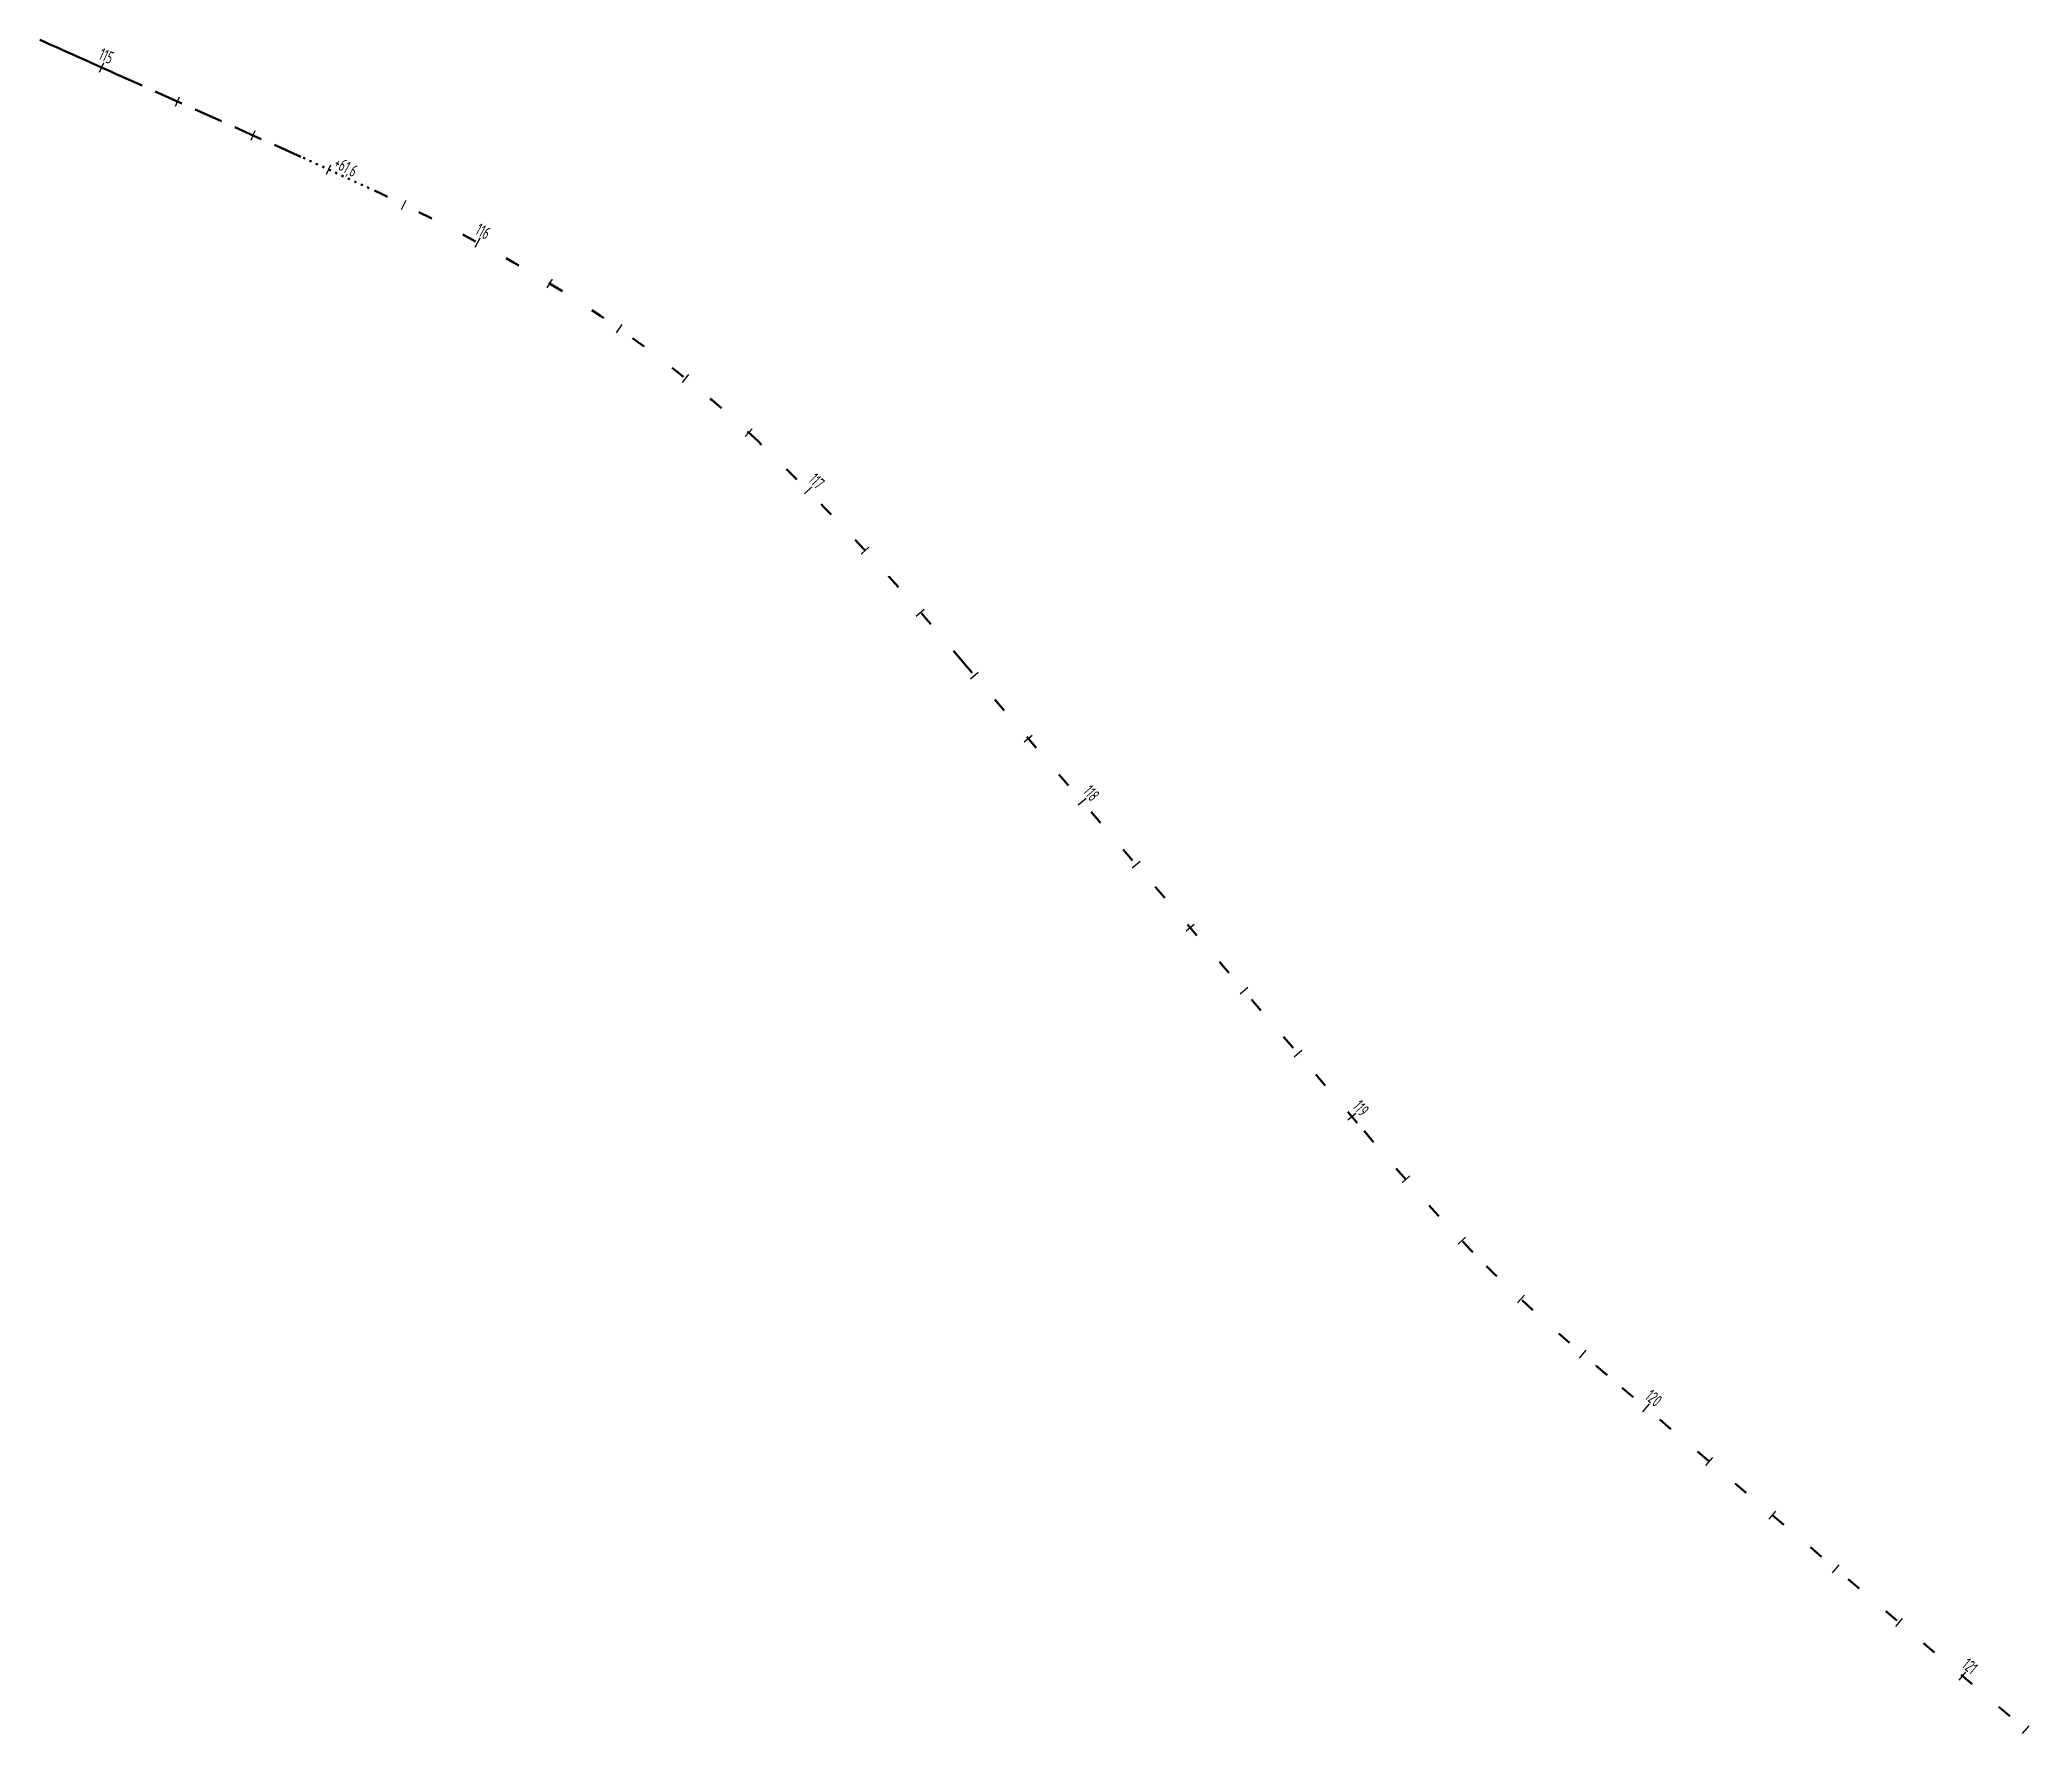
# Model space of a CAD drawing. Header units: metres. Extents: x 245702 to 2250761, y -1588929 to 6439132.
# Drawn here: x 2250001.1 to 2250481.4, y 537657.5 to 538066.3 of the extents above; entities that cross this region are included whole.
import ezdxf

# ---------------------------------------------------------------- set-up
doc = ezdxf.new("R2010")
doc.units = ezdxf.units.M
doc.linetypes.add('DASHED', pattern=[0.75, 0.5, -0.25])
doc.linetypes.add('STROT', pattern=[1.7, 0.5, -1.2])
doc.layers.add('ОСЬ_ВЕРХ_ПОКРЫТИЯ_ПИКЕТЫ', color=1, linetype='Continuous')
doc.layers.add('разметка', color=7, linetype='Continuous')
doc.styles.get("Standard").update_dxf_attribs({"font": 'simplex.shx'})

msp = doc.modelspace()

# ---------------------------------------------------------------- texts
at = {"layer": 'ОСЬ_ВЕРХ_ПОКРЫТИЯ_ПИКЕТЫ', "width": 0.6}
for s, rotation, p in [('115', 335.8783, (2250015.08, 538061.7)), ('+61,6', 331.8213, (2250071.76, 538035.7)), ('116', 331.8213, (2250105.87, 538019.57)), ('117', 314.4731, (2250186.21, 537959.97)), ('118', 310.5593, (2250252.42, 537884.92)), ('119', 310.5593, (2250317.44, 537808.95)), ('120', 319.7081, (2250387.89, 537738.75)), ('121', 319.7081, (2250464.27, 537674))]:
    msp.add_text(s, height=3, rotation=rotation, dxfattribs=at).set_placement(p)

# ---------------------------------------------------------------- linework, layer by layer
at = {"layer": 'ОСЬ_ВЕРХ_ПОКРЫТИЯ_ПИКЕТЫ'}
for p, q in [((2250015.55, 538058.47), (2250016.57, 538060.75)), ((2250015.55, 538058.47), (2250016.57, 538060.75)), ((2250033.81, 538050.3), (2250034.83, 538052.58)), ((2250052.06, 538042.12), (2250053.08, 538044.4)), ((2250070.28, 538033.9), (2250071.32, 538036.17)), ((2250088.34, 538025.38), (2250089.44, 538027.63)), ((2250106.12, 538016.32), (2250107.3, 538018.53)), ((2250106.12, 538016.32), (2250107.3, 538018.53)), ((2250123.44, 538006.47), (2250124.74, 538008.61)), ((2250140.13, 537995.6), (2250141.56, 537997.65)), ((2250156.06, 537983.65), (2250157.62, 537985.6)), ((2250171.16, 537970.66), (2250172.85, 537972.51)), ((2250185.47, 537956.79), (2250187.25, 537958.54)), ((2250185.47, 537956.79), (2250187.25, 537958.54)), ((2250199.16, 537942.28), (2250201.01, 537943.96)), ((2250212.42, 537927.34), (2250214.3, 537928.98)), ((2250225.46, 537912.19), (2250227.36, 537913.82)), ((2250238.46, 537897), (2250240.36, 537898.62)), ((2250251.47, 537881.8), (2250253.37, 537883.43)), ((2250251.47, 537881.8), (2250253.37, 537883.43)), ((2250264.47, 537866.61), (2250266.37, 537868.23)), ((2250277.48, 537851.41), (2250279.38, 537853.04)), ((2250290.48, 537836.22), (2250292.38, 537837.84)), ((2250303.49, 537821.02), (2250305.39, 537822.65)), ((2250316.49, 537805.83), (2250318.39, 537807.45)), ((2250316.49, 537805.83), (2250318.39, 537807.45)), ((2250329.56, 537790.67), (2250331.44, 537792.32)), ((2250343.05, 537775.84), (2250344.86, 537777.56)), ((2250357.34, 537761.74), (2250359.04, 537763.57)), ((2250372.31, 537748.41), (2250373.94, 537750.3)), ((2250387.55, 537735.44), (2250389.16, 537737.34)), ((2250387.55, 537735.44), (2250389.16, 537737.34)), ((2250402.8, 537722.5), (2250404.42, 537724.41)), ((2250418.06, 537709.57), (2250419.67, 537711.48)), ((2250433.31, 537696.64), (2250434.93, 537698.54)), ((2250448.57, 537683.7), (2250450.18, 537685.61)), ((2250463.82, 537670.77), (2250465.44, 537672.68)), ((2250463.82, 537670.77), (2250465.44, 537672.68)), ((2250479.08, 537657.84), (2250480.69, 537659.74))]:
    msp.add_line(p, q, dxfattribs=at)
at = {"layer": 'разметка', "lineweight": 50, "ltscale": 7}
msp.add_lwpolyline([(2250001.14, 538066.29, -0.000828), (2250019.39, 538058.12, 0.986743)], format="xyb", dxfattribs=at)
at = {"layer": 'разметка', "linetype": 'DASHED', "lineweight": 50, "ltscale": 14}
msp.add_lwpolyline([(2250019.39, 538058.12), (2250064.06, 538038.11)], dxfattribs=at)
at = {"layer": 'разметка', "linetype": 'STROT', "lineweight": 50}
msp.add_lwpolyline([(2250080.51, 538030.52), (2250064.06, 538038.11)], dxfattribs=at)
at = {"layer": 'разметка', "linetype": 'STROT', "lineweight": 50, "ltscale": 7}
msp.add_lwpolyline([(2250080.51, 538030.52), (2250080.51, 538030.52, -0.028594), (2250126.83, 538005.85, -0.04989), (2250174.27, 537969.48, 11.407778), (2250174.27, 537969.48, -0.028559), (2250223.61, 537916.28), (2250320.41, 537803.17, 0.020074), (2250349.87, 537770.56, 0.020078), (2250382.61, 537741.26), (2250481.43, 537657.48)], format="xyb", dxfattribs=at)

msp.set_redraw_order([(e.dxf.handle, doc.entitydb.next_handle()) for e in msp.query("TEXT MTEXT ATTDEF DIMENSION ARC_DIMENSION")])  # texts and dimensions are drawn at this point

doc.saveas('drawing.dxf')
